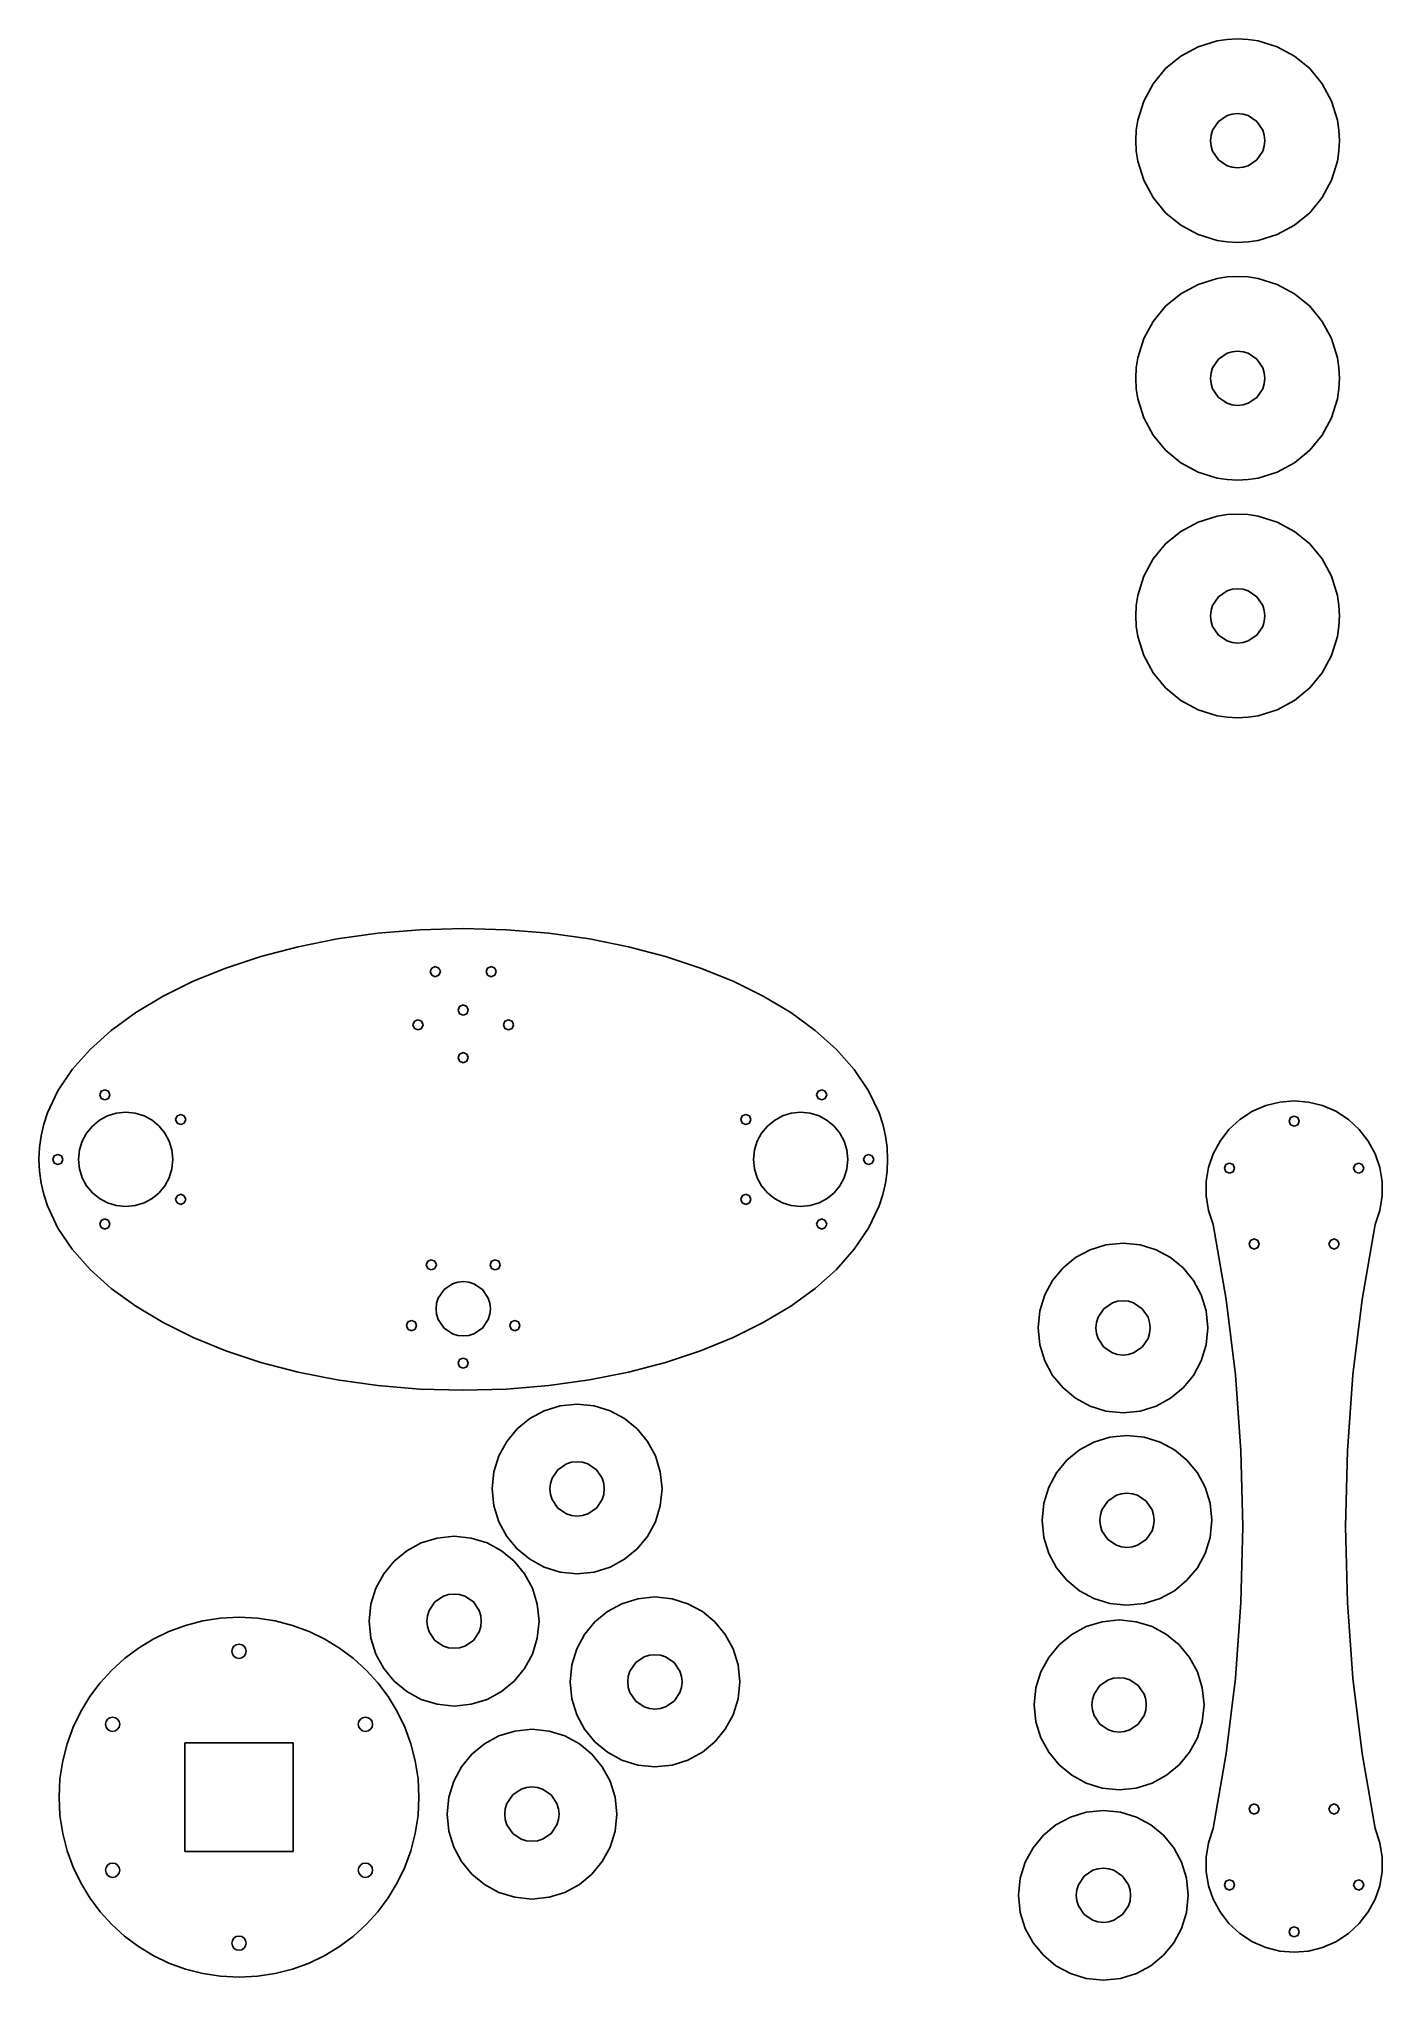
# Model space of a CAD drawing. Extents: x 4 to 202, y 4 to 290.
import ezdxf

# ---------------------------------------------------------------- set-up
doc = ezdxf.new("R2010")
doc.units = 0

msp = doc.modelspace()

# ---------------------------------------------------------------- linework, layer by layer
at = {"layer": 'Layer 1'}
for p, q in [((174.716324, 288.810225), (172.168358, 287.427235)), ((177.531977, 289.684253), (174.716324, 288.810225)), ((179.021337, 289.911557), (177.531977, 289.684253)), ((180.555, 289.989), (179.021337, 289.911557)), ((182.088663, 289.911557), (180.555, 289.989)), ((180.555, 289.989), (180.555, 289.989)), ((183.578023, 289.684253), (182.088663, 289.911557)), ((186.393676, 288.810225), (183.578023, 289.684253)), ((188.941642, 287.427235), (186.393676, 288.810225)), ((172.168358, 287.427235), (169.948399, 285.595601)), ((191.161601, 285.595601), (188.941642, 287.427235)), ((168.116765, 283.375642), (166.733775, 280.827676)), ((169.948399, 285.595601), (168.116765, 283.375642)), ((192.993235, 283.375642), (191.161601, 285.595601)), ((194.376225, 280.827676), (192.993235, 283.375642)), ((166.733775, 280.827676), (165.859747, 278.012023)), ((195.250253, 278.012023), (194.376225, 280.827676)), ((165.859747, 278.012023), (165.632443, 276.522663)), ((177.726576, 277.817424), (176.869341, 276.545977)), ((178.998023, 278.674659), (177.726576, 277.817424)), ((179.748863, 278.907734), (178.998023, 278.674659)), ((180.555, 278.989), (179.748863, 278.907734)), ((181.36114, 278.907734), (180.555, 278.989)), ((180.555, 278.989), (180.555, 278.989)), ((182.111981, 278.674659), (181.36114, 278.907734)), ((183.383427, 277.817424), (182.111981, 278.674659)), ((184.24066, 276.545977), (183.383427, 277.817424)), ((195.477557, 276.522663), (195.250253, 278.012023)), ((165.632443, 276.522663), (165.555, 274.989)), ((165.555, 274.989), (165.632443, 273.455336)), ((176.636266, 275.795137), (176.555, 274.989)), ((176.555, 274.989), (176.636266, 274.18286)), ((176.869341, 276.545977), (176.636266, 275.795137)), ((184.473734, 275.795137), (184.24066, 276.545977)), ((184.555, 274.989), (184.473734, 275.795137)), ((184.473734, 274.18286), (184.555, 274.989)), ((195.555, 274.989), (195.477557, 276.522663)), ((195.477557, 273.455336), (195.555, 274.989)), ((165.632443, 273.455336), (165.859747, 271.965974)), ((165.859747, 271.965974), (166.733775, 269.150319)), ((176.636266, 274.18286), (176.869341, 273.432019)), ((176.869341, 273.432019), (177.726576, 272.160572)), ((177.726576, 272.160572), (178.998023, 271.30334)), ((182.111981, 271.30334), (183.383427, 272.160572)), ((183.383427, 272.160572), (184.24066, 273.432019)), ((184.24066, 273.432019), (184.473734, 274.18286)), ((194.376225, 269.150319), (195.250253, 271.965974)), ((195.250253, 271.965974), (195.477557, 273.455336)), ((166.733775, 269.150319), (168.116765, 266.602354)), ((178.998023, 271.30334), (179.748863, 271.070266)), ((179.748863, 271.070266), (180.555, 270.989)), ((180.555, 270.989), (181.36114, 271.070266)), ((181.36114, 271.070266), (182.111981, 271.30334)), ((192.993235, 266.602354), (194.376225, 269.150319)), ((168.116765, 266.602354), (169.948399, 264.382395)), ((191.161601, 264.382395), (192.993235, 266.602354)), ((169.948399, 264.382395), (172.168358, 262.550762)), ((188.941642, 262.550762), (191.161601, 264.382395)), ((172.168358, 262.550762), (174.716324, 261.167773)), ((174.716324, 261.167773), (177.531977, 260.293746)), ((177.531977, 260.293746), (179.021337, 260.066443)), ((182.088663, 260.066443), (183.578023, 260.293746)), ((183.578023, 260.293746), (186.393676, 261.167773)), ((186.393676, 261.167773), (188.941642, 262.550762)), ((179.021337, 260.066443), (180.555, 259.989)), ((180.555, 259.989), (182.088663, 260.066443)), ((177.531977, 254.684253), (174.716324, 253.810225)), ((179.021337, 254.911557), (177.531977, 254.684253)), ((180.555, 254.989), (179.021337, 254.911557)), ((182.088663, 254.911557), (180.555, 254.989)), ((180.555, 254.989), (180.555, 254.989)), ((183.578023, 254.684253), (182.088663, 254.911557)), ((186.393676, 253.810225), (183.578023, 254.684253)), ((172.168358, 252.427235), (169.948399, 250.595601)), ((174.716324, 253.810225), (172.168358, 252.427235)), ((188.941642, 252.427235), (186.393676, 253.810225)), ((191.161601, 250.595601), (188.941642, 252.427235)), ((169.948399, 250.595601), (168.116765, 248.375642)), ((192.993235, 248.375642), (191.161601, 250.595601)), ((168.116765, 248.375642), (166.733775, 245.827676)), ((194.376225, 245.827676), (192.993235, 248.375642)), ((166.733775, 245.827676), (165.859747, 243.012023)), ((178.998023, 243.674659), (177.726576, 242.817424)), ((179.748863, 243.907734), (178.998023, 243.674659)), ((180.555, 243.989), (179.748863, 243.907734)), ((181.36114, 243.907734), (180.555, 243.989)), ((180.555, 243.989), (180.555, 243.989)), ((182.111981, 243.674659), (181.36114, 243.907734)), ((183.383427, 242.817424), (182.111981, 243.674659)), ((195.250253, 243.012023), (194.376225, 245.827676)), ((165.632443, 241.522663), (165.555, 239.989)), ((165.859747, 243.012023), (165.632443, 241.522663)), ((176.636266, 240.795137), (176.555, 239.989)), ((176.869341, 241.545977), (176.636266, 240.795137)), ((177.726576, 242.817424), (176.869341, 241.545977)), ((184.24066, 241.545977), (183.383427, 242.817424)), ((184.473734, 240.795137), (184.24066, 241.545977)), ((184.555, 239.989), (184.473734, 240.795137)), ((195.477557, 241.522663), (195.250253, 243.012023)), ((195.555, 239.989), (195.477557, 241.522663)), ((165.555, 239.989), (165.632443, 238.455336)), ((165.632443, 238.455336), (165.859747, 236.965974)), ((176.555, 239.989), (176.636266, 239.18286)), ((176.636266, 239.18286), (176.869341, 238.432019)), ((176.869341, 238.432019), (177.726576, 237.160573)), ((183.383427, 237.160573), (184.24066, 238.432019)), ((184.24066, 238.432019), (184.473734, 239.18286)), ((184.473734, 239.18286), (184.555, 239.989)), ((195.250253, 236.965974), (195.477557, 238.455336)), ((195.477557, 238.455336), (195.555, 239.989)), ((165.859747, 236.965974), (166.733775, 234.150319)), ((177.726576, 237.160573), (178.998023, 236.30334)), ((178.998023, 236.30334), (179.748863, 236.070266)), ((179.748863, 236.070266), (180.555, 235.989)), ((180.555, 235.989), (181.36114, 236.070266)), ((181.36114, 236.070266), (182.111981, 236.30334)), ((182.111981, 236.30334), (183.383427, 237.160573)), ((194.376225, 234.150319), (195.250253, 236.965974)), ((166.733775, 234.150319), (168.116765, 231.602354)), ((192.993235, 231.602354), (194.376225, 234.150319)), ((168.116765, 231.602354), (169.948399, 229.382395)), ((169.948399, 229.382395), (172.168358, 227.550762)), ((188.941642, 227.550762), (191.161601, 229.382395)), ((191.161601, 229.382395), (192.993235, 231.602354)), ((172.168358, 227.550762), (174.716324, 226.167773)), ((174.716324, 226.167773), (177.531977, 225.293746)), ((183.578023, 225.293746), (186.393676, 226.167773)), ((186.393676, 226.167773), (188.941642, 227.550762)), ((177.531977, 225.293746), (179.021337, 225.066443)), ((179.021337, 225.066443), (180.555, 224.989)), ((180.555, 224.989), (182.088663, 225.066443)), ((182.088663, 225.066443), (183.578023, 225.293746)), ((172.168358, 217.427235), (169.948399, 215.595601)), ((174.716324, 218.810225), (172.168358, 217.427235)), ((177.531977, 219.684253), (174.716324, 218.810225)), ((179.021337, 219.911557), (177.531977, 219.684253)), ((180.555, 219.989), (179.021337, 219.911557)), ((182.088663, 219.911557), (180.555, 219.989)), ((180.555, 219.989), (180.555, 219.989)), ((183.578023, 219.684253), (182.088663, 219.911557)), ((186.393676, 218.810225), (183.578023, 219.684253)), ((188.941642, 217.427235), (186.393676, 218.810225)), ((191.161601, 215.595601), (188.941642, 217.427235)), ((169.948399, 215.595601), (168.116765, 213.375642)), ((192.993235, 213.375642), (191.161601, 215.595601)), ((168.116765, 213.375642), (166.733775, 210.827676)), ((194.376225, 210.827676), (192.993235, 213.375642)), ((166.733775, 210.827676), (165.859747, 208.012023)), ((179.748863, 208.907734), (178.998023, 208.674659)), ((180.555, 208.989), (179.748863, 208.907734)), ((181.36114, 208.907734), (180.555, 208.989)), ((180.555, 208.989), (180.555, 208.989)), ((182.111981, 208.674659), (181.36114, 208.907734)), ((195.250253, 208.012023), (194.376225, 210.827676)), ((165.632443, 206.522663), (165.555, 204.989)), ((165.859747, 208.012023), (165.632443, 206.522663)), ((176.869341, 206.545977), (176.636266, 205.795137)), ((177.726576, 207.817424), (176.869341, 206.545977)), ((178.998023, 208.674659), (177.726576, 207.817424)), ((183.383427, 207.817424), (182.111981, 208.674659)), ((184.24066, 206.545977), (183.383427, 207.817424)), ((184.473734, 205.795137), (184.24066, 206.545977)), ((195.477557, 206.522663), (195.250253, 208.012023)), ((195.555, 204.989), (195.477557, 206.522663)), ((165.555, 204.989), (165.632443, 203.455336)), ((165.632443, 203.455336), (165.859747, 201.965974)), ((176.636266, 205.795137), (176.555, 204.989)), ((176.555, 204.989), (176.636266, 204.18286)), ((176.636266, 204.18286), (176.869341, 203.432019)), ((176.869341, 203.432019), (177.726576, 202.160573)), ((183.383427, 202.160573), (184.24066, 203.432019)), ((184.24066, 203.432019), (184.473734, 204.18286)), ((184.555, 204.989), (184.473734, 205.795137)), ((184.473734, 204.18286), (184.555, 204.989)), ((195.250253, 201.965974), (195.477557, 203.455336)), ((195.477557, 203.455336), (195.555, 204.989)), ((165.859747, 201.965974), (166.733775, 199.150319)), ((177.726576, 202.160573), (178.998023, 201.30334)), ((178.998023, 201.30334), (179.748863, 201.070266)), ((179.748863, 201.070266), (180.555, 200.989)), ((180.555, 200.989), (181.36114, 201.070266)), ((181.36114, 201.070266), (182.111981, 201.30334)), ((182.111981, 201.30334), (183.383427, 202.160573)), ((194.376225, 199.150319), (195.250253, 201.965974)), ((166.733775, 199.150319), (168.116765, 196.602354)), ((192.993235, 196.602354), (194.376225, 199.150319)), ((168.116765, 196.602354), (169.948399, 194.382395)), ((191.161601, 194.382395), (192.993235, 196.602354)), ((169.948399, 194.382395), (172.168358, 192.550762)), ((172.168358, 192.550762), (174.716324, 191.167773)), ((186.393676, 191.167773), (188.941642, 192.550762)), ((188.941642, 192.550762), (191.161601, 194.382395)), ((174.716324, 191.167773), (177.531977, 190.293746)), ((177.531977, 190.293746), (179.021337, 190.066443)), ((179.021337, 190.066443), (180.555, 189.989)), ((180.555, 189.989), (182.088663, 190.066443)), ((182.088663, 190.066443), (183.578023, 190.293746)), ((183.578023, 190.293746), (186.393676, 191.167773)), ((47.920731, 157.402418), (42.178498, 156.259101)), ((53.910389, 158.240233), (47.920731, 157.402418)), ((60.116058, 158.755457), (53.910389, 158.240233)), ((66.50632, 158.931), (60.116058, 158.755457)), ((72.896582, 158.755462), (66.50632, 158.931)), ((79.102251, 158.240242), (72.896582, 158.755462)), ((85.091909, 157.402429), (79.102251, 158.240242)), ((90.834142, 156.259114), (85.091909, 157.402429)), ((36.715107, 154.827374), (31.561974, 153.124326)), ((42.178498, 156.259101), (36.715107, 154.827374)), ((96.297533, 154.827387), (90.834142, 156.259114)), ((101.450666, 153.124339), (96.297533, 154.827387)), ((31.561974, 153.124326), (26.750515, 151.167046)), ((61.861603, 153.12416), (61.6418, 152.594)), ((61.6418, 152.594), (61.861543, 152.063894)), ((61.6418, 152.594), (61.6418, 152.594)), ((61.861543, 152.063894), (62.39174, 151.84431)), ((62.39186, 153.3437), (61.861603, 153.12416)), ((62.39174, 151.84431), (62.921998, 152.063849)), ((62.922057, 153.124115), (62.39186, 153.3437)), ((62.921998, 152.063849), (63.1418, 152.594)), ((63.1418, 152.594), (62.922057, 153.124115)), ((70.091446, 153.122561), (69.8708, 152.594)), ((69.8708, 152.594), (70.091622, 152.065448)), ((69.8708, 152.594), (69.8708, 152.594)), ((70.6208, 153.34126), (70.091446, 153.122561)), ((70.091622, 152.065448), (70.6208, 151.84675)), ((71.149981, 153.122561), (70.6208, 153.34126)), ((70.6208, 151.84675), (71.150161, 152.065448)), ((71.3708, 152.594), (71.149981, 153.122561)), ((71.150161, 152.065448), (71.3708, 152.594)), ((106.262125, 151.167059), (101.450666, 153.124339)), ((22.312145, 148.972626), (18.278281, 146.558155)), ((26.750515, 151.167046), (22.312145, 148.972626)), ((110.700495, 148.972637), (106.262125, 151.167059)), ((114.734359, 146.558165), (110.700495, 148.972637)), ((18.278281, 146.558155), (14.680338, 143.940724)), ((65.976102, 147.461151), (65.7563, 146.931)), ((65.7563, 146.931), (65.976042, 146.400885)), ((65.7563, 146.931), (65.7563, 146.931)), ((65.976042, 146.400885), (66.50624, 146.1813)), ((66.50636, 147.68069), (65.976102, 147.461151)), ((66.50624, 146.1813), (67.036497, 146.40084)), ((67.036561, 147.461106), (66.50636, 147.68069)), ((67.036497, 146.40084), (67.2563, 146.931)), ((67.2563, 146.931), (67.036561, 147.461106)), ((118.332302, 143.940731), (114.734359, 146.558165)), ((14.680338, 143.940724), (11.549732, 141.137421)), ((59.318703, 145.298156), (59.0989, 144.768)), ((59.0989, 144.768), (59.318643, 144.237894)), ((59.0989, 144.768), (59.0989, 144.768)), ((59.318643, 144.237894), (59.84884, 144.01831)), ((59.84896, 145.5177), (59.318703, 145.298156)), ((59.84884, 144.01831), (60.379098, 144.237849)), ((60.379161, 145.298107), (59.84896, 145.5177)), ((60.379098, 144.237849), (60.5989, 144.768)), ((60.5989, 144.768), (60.379161, 145.298107)), ((72.633503, 145.298156), (72.4137, 144.768)), ((72.4137, 144.768), (72.633443, 144.237894)), ((72.4137, 144.768), (72.4137, 144.768)), ((72.633443, 144.237894), (73.16364, 144.01831)), ((73.16376, 145.5177), (72.633503, 145.298156)), ((73.16364, 144.01831), (73.693898, 144.237849)), ((73.693958, 145.298107), (73.16376, 145.5177)), ((73.693898, 144.237849), (73.9137, 144.768)), ((73.9137, 144.768), (73.693958, 145.298107)), ((121.462908, 141.137427), (118.332302, 143.940731)), ((11.549732, 141.137421), (8.917879, 138.165338)), ((65.976102, 140.461151), (65.7563, 139.931)), ((66.50636, 140.68069), (65.976102, 140.461151)), ((67.036561, 140.461106), (66.50636, 140.68069)), ((67.2563, 139.931), (67.036561, 140.461106)), ((124.094761, 138.165342), (121.462908, 141.137427)), ((8.917879, 138.165338), (6.816196, 135.041564)), ((65.7563, 139.931), (65.976042, 139.400885)), ((65.7563, 139.931), (65.7563, 139.931)), ((65.976042, 139.400885), (66.50624, 139.1813)), ((66.50624, 139.1813), (67.036497, 139.40084)), ((67.036497, 139.40084), (67.2563, 139.931)), ((126.196444, 135.041567), (124.094761, 138.165342)), ((6.816196, 135.041564), (5.276098, 131.78319)), ((13.186336, 134.970474), (12.9662, 134.441)), ((12.9662, 134.441), (13.186336, 133.911518)), ((12.9662, 134.441), (12.9662, 134.441)), ((13.7162, 135.18968), (13.186336, 134.970474)), ((14.246064, 134.970474), (13.7162, 135.18968)), ((14.4662, 134.441), (14.246064, 134.970474)), ((14.246064, 133.911518), (14.4662, 134.441)), ((118.767144, 134.970474), (118.547, 134.441)), ((118.547, 134.441), (118.767117, 133.911518)), ((118.547, 134.441), (118.547, 134.441)), ((119.297, 135.18968), (118.767144, 134.970474)), ((119.826886, 134.970474), (119.297, 135.18968)), ((119.826864, 133.911518), (120.047, 134.441)), ((120.047, 134.441), (119.826886, 134.970474)), ((127.736542, 131.783191), (126.196444, 135.041567)), ((5.276098, 131.78319), (4.72646, 130.108868)), ((13.186336, 133.911518), (13.7162, 133.69231)), ((13.7162, 133.69231), (14.246064, 133.911518)), ((15.405702, 131.739802), (14.101114, 131.334837)), ((16.80637, 131.881), (15.405702, 131.739802)), ((18.207038, 131.739802), (16.80637, 131.881)), ((19.511626, 131.334837), (18.207038, 131.739802)), ((24.8965, 131.55769), (24.366636, 131.338482)), ((25.426364, 131.338482), (24.8965, 131.55769)), ((108.11606, 131.5587), (107.585806, 131.33916)), ((108.646261, 131.339115), (108.11606, 131.5587)), ((114.806199, 131.733681), (113.502298, 131.329186)), ((116.20601, 131.87471), (114.806199, 131.733681)), ((117.605845, 131.733681), (116.20601, 131.87471)), ((118.909797, 131.329186), (117.605845, 131.733681)), ((118.767117, 133.911518), (119.297, 133.69231)), ((119.297, 133.69231), (119.826864, 133.911518)), ((128.28618, 130.108869), (127.736542, 131.783191)), ((182.733815, 132.020708), (180.89258, 130.8225)), ((184.707202, 132.87657), (182.733815, 132.020708)), ((186.768691, 133.390088), (184.707202, 132.87657)), ((188.87423, 133.56126), (186.768691, 133.390088)), ((190.979769, 133.390088), (188.87423, 133.56126)), ((193.041258, 132.87657), (190.979769, 133.390088)), ((195.014645, 132.020708), (193.041258, 132.87657)), ((196.85588, 130.8225), (195.014645, 132.020708)), ((4.72646, 130.108868), (4.329, 128.407305)), ((11.043314, 128.81682), (10.402527, 127.636263)), ((11.891973, 129.8454), (11.043314, 128.81682)), ((12.920555, 130.694055), (11.891973, 129.8454)), ((14.101114, 131.334837), (12.920555, 130.694055)), ((20.692185, 130.694055), (19.511626, 131.334837)), ((21.720768, 129.8454), (20.692185, 130.694055)), ((22.569426, 128.81682), (21.720768, 129.8454)), ((23.210213, 127.636263), (22.569426, 128.81682)), ((24.366636, 131.338482), (24.1465, 130.809)), ((24.1465, 130.809), (24.366636, 130.279526)), ((24.1465, 130.809), (24.1465, 130.809)), ((24.366636, 130.279526), (24.8965, 130.06032)), ((24.8965, 130.06032), (25.426364, 130.279526)), ((25.6465, 130.809), (25.426364, 131.338482)), ((25.426364, 130.279526), (25.6465, 130.809)), ((107.585806, 131.33916), (107.366, 130.809)), ((107.366, 130.809), (107.585746, 130.278894)), ((107.366, 130.809), (107.366, 130.809)), ((107.585746, 130.278894), (108.11594, 130.05931)), ((108.11594, 130.05931), (108.646201, 130.278849)), ((108.646201, 130.278849), (108.866, 130.809)), ((108.866, 130.809), (108.646261, 131.339115)), ((110.445163, 128.813753), (109.804009, 127.634246)), ((111.29387, 129.841336), (110.445163, 128.813753)), ((112.322219, 130.689109), (111.29387, 129.841336)), ((113.502298, 131.329186), (112.322219, 130.689109)), ((120.089939, 130.689109), (118.909797, 131.329186)), ((121.118341, 129.841336), (120.089939, 130.689109)), ((121.967076, 128.813753), (121.118341, 129.841336)), ((122.608215, 127.634246), (121.967076, 128.813753)), ((128.68364, 128.407306), (128.28618, 130.108869)), ((179.278141, 129.33272), (177.963002, 127.630607)), ((180.89258, 130.8225), (179.278141, 129.33272)), ((188.345641, 131.0908), (188.12649, 130.561)), ((188.12649, 130.561), (188.34563, 130.031196)), ((188.34563, 130.031196), (188.875, 129.811)), ((188.875, 131.311), (188.345641, 131.0908)), ((189.404366, 131.090795), (188.875, 131.311)), ((188.875, 131.311), (188.875, 131.311)), ((188.875, 129.811), (189.404359, 130.031191)), ((189.404359, 130.031191), (189.62351, 130.56099)), ((189.62351, 130.56099), (189.404366, 131.090795)), ((198.470322, 129.332716), (196.85588, 130.8225)), ((199.785464, 127.630603), (198.470322, 129.332716)), ((4.087645, 126.680637), (4.00632, 124.931)), ((4.329, 128.407305), (4.087645, 126.680637)), ((9.99756, 126.331673), (9.85636, 124.931)), ((10.402527, 127.636263), (9.99756, 126.331673)), ((23.61518, 126.331673), (23.210213, 127.636263)), ((23.75638, 124.931), (23.61518, 126.331673)), ((109.398318, 126.3307), (109.256, 124.931)), ((109.804009, 127.634246), (109.398318, 126.3307)), ((123.013829, 126.3307), (122.608215, 127.634246)), ((123.15599, 124.931), (123.013829, 126.3307)), ((128.924995, 126.680637), (128.68364, 128.407306)), ((129.00632, 124.931), (128.924995, 126.680637)), ((177.963002, 127.630607), (176.958001, 125.758857)), ((200.790467, 125.758857), (199.785464, 127.630603)), ((4.00632, 124.931), (4.087645, 123.181363)), ((4.00632, 124.931), (4.00632, 124.931)), ((4.087645, 123.181363), (4.329, 121.454694)), ((6.276506, 125.460491), (6.05637, 124.931)), ((6.05637, 124.931), (6.276506, 124.401516)), ((6.05637, 124.931), (6.05637, 124.931)), ((6.80637, 125.6797), (6.276506, 125.460491)), ((6.276506, 124.401516), (6.80637, 124.1823)), ((7.336234, 125.460487), (6.80637, 125.6797)), ((6.80637, 124.1823), (7.336234, 124.401509)), ((7.55637, 124.931), (7.336234, 125.460487)), ((7.336234, 124.401509), (7.55637, 124.931)), ((9.85636, 124.931), (9.99756, 123.530332)), ((9.85636, 124.931), (9.85636, 124.931)), ((9.99756, 123.530332), (10.402527, 122.225744)), ((23.210213, 122.225744), (23.61518, 123.530332)), ((23.61518, 123.530332), (23.75638, 124.931)), ((109.256, 124.931), (109.39845, 123.531301)), ((109.256, 124.931), (109.256, 124.931)), ((109.39845, 123.531301), (109.804203, 122.227757)), ((122.608017, 122.227757), (123.013694, 123.531301)), ((123.013694, 123.531301), (123.15599, 124.931)), ((125.675803, 125.461145), (125.456, 124.931)), ((125.456, 124.931), (125.675761, 124.40089)), ((125.456, 124.931), (125.456, 124.931)), ((125.675761, 124.40089), (126.20597, 124.18131)), ((126.20603, 125.6807), (125.675803, 125.461145)), ((126.20597, 124.18131), (126.736214, 124.400856)), ((126.736255, 125.461111), (126.20603, 125.6807)), ((126.736214, 124.400856), (126.95601, 124.931)), ((126.95601, 124.931), (126.736255, 125.461111)), ((128.68364, 121.454694), (128.924995, 123.181363)), ((128.924995, 123.181363), (129.00632, 124.931)), ((176.273979, 123.76017), (175.921775, 121.677243)), ((176.958001, 125.758857), (176.273979, 123.76017)), ((178.833885, 124.181246), (178.6143, 123.65103)), ((178.6143, 123.65103), (178.833848, 123.120791)), ((178.833848, 123.120791), (179.364, 122.901)), ((179.364, 124.401), (178.833885, 124.181246)), ((179.894152, 124.181205), (179.364, 124.401)), ((179.364, 124.401), (179.364, 124.401)), ((179.364, 122.901), (179.894119, 123.12075)), ((179.894119, 123.12075), (180.1137, 123.65097)), ((180.1137, 123.65097), (179.894152, 124.181205)), ((197.854885, 124.181246), (197.6353, 123.65103)), ((197.6353, 123.65103), (197.854847, 123.120791)), ((197.854847, 123.120791), (198.385, 122.901)), ((198.385, 124.401), (197.854885, 124.181246)), ((198.915153, 124.181205), (198.385, 124.401)), ((198.385, 124.401), (198.385, 124.401)), ((198.385, 122.901), (198.915119, 123.12075)), ((198.915119, 123.12075), (199.1347, 123.65097)), ((199.1347, 123.65097), (198.915153, 124.181205)), ((201.47449, 123.760174), (200.790467, 125.758857)), ((201.826695, 121.67725), (201.47449, 123.760174)), ((4.329, 121.454694), (4.72646, 119.753131)), ((10.402527, 122.225744), (11.043314, 121.045185)), ((11.043314, 121.045185), (11.891973, 120.016602)), ((21.720768, 120.016602), (22.569426, 121.045185)), ((22.569426, 121.045185), (23.210213, 122.225744)), ((109.804203, 122.227757), (110.445365, 121.048253)), ((110.445365, 121.048253), (111.294043, 120.020674)), ((121.118165, 120.020674), (121.96687, 121.048253)), ((121.96687, 121.048253), (122.608017, 122.227757)), ((128.28618, 119.753131), (128.68364, 121.454694)), ((175.921775, 121.677243), (175.912229, 119.552773)), ((201.836241, 119.552783), (201.826695, 121.67725)), ((4.72646, 119.753131), (5.276098, 118.078809)), ((5.276098, 118.078809), (6.816196, 114.820433)), ((11.891973, 120.016602), (12.920555, 119.167944)), ((12.920555, 119.167944), (14.101114, 118.527157)), ((14.101114, 118.527157), (15.405702, 118.12219)), ((15.405702, 118.12219), (16.80637, 117.98099)), ((16.80637, 117.98099), (18.207038, 118.12219)), ((18.207038, 118.12219), (19.511626, 118.527157)), ((19.511626, 118.527157), (20.692185, 119.167944)), ((20.692185, 119.167944), (21.720768, 120.016602)), ((24.366636, 119.582491), (24.1465, 119.053)), ((24.1465, 119.053), (24.366636, 118.523512)), ((24.1465, 119.053), (24.1465, 119.053)), ((24.8965, 119.8017), (24.366636, 119.582491)), ((24.366636, 118.523512), (24.8965, 118.3043)), ((25.426364, 119.582484), (24.8965, 119.8017)), ((24.8965, 118.3043), (25.426364, 118.523509)), ((25.6465, 119.053), (25.426364, 119.582484)), ((25.426364, 118.523509), (25.6465, 119.053)), ((107.585806, 119.583144), (107.366, 119.053)), ((107.366, 119.053), (107.585746, 118.522889)), ((107.366, 119.053), (107.366, 119.053)), ((107.585746, 118.522889), (108.11594, 118.3033)), ((108.11606, 119.80269), (107.585806, 119.583144)), ((108.11594, 118.3033), (108.646201, 118.522855)), ((108.646261, 119.58311), (108.11606, 119.80269)), ((108.646201, 118.522855), (108.866, 119.053)), ((108.866, 119.053), (108.646261, 119.58311)), ((111.294043, 120.020674), (112.32234, 119.172905)), ((112.32234, 119.172905), (113.502363, 118.532831)), ((113.502363, 118.532831), (114.806218, 118.128338)), ((114.806218, 118.128338), (116.20601, 117.98731)), ((116.20601, 117.98731), (117.605825, 118.128338)), ((117.605825, 118.128338), (118.909731, 118.532831)), ((118.909731, 118.532831), (120.089815, 119.172905)), ((120.089815, 119.172905), (121.118165, 120.020674)), ((126.196444, 114.820433), (127.736542, 118.078809)), ((127.736542, 118.078809), (128.28618, 119.753131)), ((175.912229, 119.552773), (176.256181, 117.42946)), ((176.256181, 117.42946), (176.96447, 115.35)), ((200.784, 115.35), (201.492289, 117.429467)), ((201.492289, 117.429467), (201.836241, 119.552783)), ((6.816196, 114.820433), (8.917879, 111.696658)), ((13.186336, 115.949496), (12.9662, 115.42)), ((12.9662, 115.42), (13.186336, 114.890516)), ((12.9662, 115.42), (12.9662, 115.42)), ((13.7162, 116.16871), (13.186336, 115.949496)), ((13.186336, 114.890516), (13.7162, 114.6713)), ((14.246064, 115.949493), (13.7162, 116.16871)), ((13.7162, 114.6713), (14.246064, 114.890509)), ((14.4662, 115.42), (14.246064, 115.949493)), ((14.246064, 114.890509), (14.4662, 115.42)), ((118.767144, 115.949496), (118.547, 115.42)), ((118.547, 115.42), (118.767117, 114.890516)), ((118.547, 115.42), (118.547, 115.42)), ((118.767117, 114.890516), (119.297, 114.6713)), ((119.297, 116.16871), (118.767144, 115.949496)), ((119.826886, 115.949493), (119.297, 116.16871)), ((119.297, 114.6713), (119.826864, 114.890509)), ((119.826864, 114.890509), (120.047, 115.42)), ((120.047, 115.42), (119.826886, 115.949493)), ((124.094761, 111.696658), (126.196444, 114.820433)), ((178.865385, 104.2971), (176.965, 115.3497)), ((200.784, 115.35), (198.883615, 104.2974)), ((8.917879, 111.696658), (11.549732, 108.724573)), ((121.462908, 108.724573), (124.094761, 111.696658)), ((158.811436, 111.636688), (156.688131, 110.484196)), ((161.157814, 112.365044), (158.811436, 111.636688)), ((163.677, 112.619), (161.157814, 112.365044)), ((166.196189, 112.365044), (163.677, 112.619)), ((168.542569, 111.636688), (166.196189, 112.365044)), ((170.665874, 110.484196), (168.542569, 111.636688)), ((182.467521, 113.00088), (182.24831, 112.47101)), ((182.24831, 112.47101), (182.467514, 111.941141)), ((182.467514, 111.941141), (182.997, 111.721)), ((182.997, 113.221), (182.467521, 113.00088)), ((183.526499, 113.000867), (182.997, 113.221)), ((182.997, 113.221), (182.997, 113.221)), ((182.997, 111.721), (183.526488, 111.941129)), ((183.526488, 111.941129), (183.7457, 112.471)), ((183.7457, 112.471), (183.526499, 113.000867)), ((194.222512, 113.00088), (194.0033, 112.47101)), ((194.0033, 112.47101), (194.222509, 111.941141)), ((194.222509, 111.941141), (194.752, 111.721)), ((194.752, 113.221), (194.222512, 113.00088)), ((195.281491, 113.000867), (194.752, 113.221)), ((194.752, 113.221), (194.752, 113.221)), ((194.752, 111.721), (195.281488, 111.941129)), ((195.281488, 111.941129), (195.5007, 112.471)), ((195.5007, 112.471), (195.281491, 113.000867)), ((11.549732, 108.724573), (14.680338, 105.921269)), ((61.273903, 109.933144), (61.0541, 109.403)), ((61.0541, 109.403), (61.273843, 108.872889)), ((61.0541, 109.403), (61.0541, 109.403)), ((61.273843, 108.872889), (61.80404, 108.6533)), ((61.80416, 110.15269), (61.273903, 109.933144)), ((61.80404, 108.6533), (62.334297, 108.872855)), ((62.334357, 109.93311), (61.80416, 110.15269)), ((62.334297, 108.872855), (62.5541, 109.403)), ((62.5541, 109.403), (62.334357, 109.93311)), ((70.678406, 109.933144), (70.4586, 109.403)), ((70.4586, 109.403), (70.678342, 108.872889)), ((70.4586, 109.403), (70.4586, 109.403)), ((70.678342, 108.872889), (71.20854, 108.6533)), ((71.20866, 110.15269), (70.678406, 109.933144)), ((71.20854, 108.6533), (71.738798, 108.872855)), ((71.738861, 109.93311), (71.20866, 110.15269)), ((71.738798, 108.872855), (71.9586, 109.403)), ((71.9586, 109.403), (71.738861, 109.93311)), ((118.332302, 105.921269), (121.462908, 108.724573)), ((154.838165, 108.957835), (153.311804, 107.107869)), ((156.688131, 110.484196), (154.838165, 108.957835)), ((172.515839, 108.957835), (170.665874, 110.484196)), ((174.042199, 107.107869), (172.515839, 108.957835)), ((14.680338, 105.921269), (18.278281, 103.303835)), ((64.949306, 106.61666), (63.677861, 105.759428)), ((65.700152, 106.849734), (64.949306, 106.61666)), ((66.5063, 106.931), (65.700152, 106.849734)), ((67.312448, 106.849734), (66.5063, 106.931)), ((68.063294, 106.61666), (67.312448, 106.849734)), ((69.334739, 105.759428), (68.063294, 106.61666)), ((114.734359, 103.303835), (118.332302, 105.921269)), ((153.311804, 107.107869), (152.159312, 104.984564)), ((175.19469, 104.984564), (174.042199, 107.107869)), ((18.278281, 103.303835), (22.312145, 100.889362)), ((62.587565, 103.73714), (62.5063, 102.931)), ((62.820635, 104.487981), (62.587565, 103.73714)), ((63.677861, 105.759428), (62.820635, 104.487981)), ((70.191965, 104.487981), (69.334739, 105.759428)), ((70.425035, 103.73714), (70.191965, 104.487981)), ((70.5063, 102.931), (70.425035, 103.73714)), ((110.700495, 100.889362), (114.734359, 103.303835)), ((152.159312, 104.984564), (151.430956, 102.638186)), ((160.848572, 102.947424), (159.99134, 101.675977)), ((162.120019, 103.804659), (160.848572, 102.947424)), ((162.87086, 104.037734), (162.120019, 103.804659)), ((163.677, 104.119), (162.87086, 104.037734)), ((164.48314, 104.037734), (163.677, 104.119)), ((165.233981, 103.804659), (164.48314, 104.037734)), ((166.505427, 102.947424), (165.233981, 103.804659)), ((167.36266, 101.675977), (166.505427, 102.947424)), ((175.923045, 102.638186), (175.19469, 104.984564)), ((180.222803, 93.184853), (178.865385, 104.2971)), ((198.883615, 104.2974), (197.526197, 93.185153)), ((22.312145, 100.889362), (26.750515, 98.694941)), ((58.367706, 100.989145), (58.1479, 100.459)), ((58.1479, 100.459), (58.367643, 99.928898)), ((58.1479, 100.459), (58.1479, 100.459)), ((58.89796, 101.2087), (58.367706, 100.989145)), ((59.428157, 100.989111), (58.89796, 101.2087)), ((59.428097, 99.92886), (59.6479, 100.459)), ((59.6479, 100.459), (59.428157, 100.989111)), ((62.5063, 102.931), (62.587565, 102.12486)), ((62.5063, 102.931), (62.5063, 102.931)), ((62.587565, 102.12486), (62.820635, 101.374019)), ((62.820635, 101.374019), (63.677861, 100.102572)), ((63.677861, 100.102572), (64.949306, 99.24534)), ((68.063294, 99.24534), (69.334739, 100.102572)), ((69.334739, 100.102572), (70.191965, 101.374019)), ((70.191965, 101.374019), (70.425035, 102.12486)), ((70.425035, 102.12486), (70.5063, 102.931)), ((73.584603, 100.989145), (73.3648, 100.459)), ((73.3648, 100.459), (73.584542, 99.928898)), ((73.3648, 100.459), (73.3648, 100.459)), ((74.11486, 101.2087), (73.584603, 100.989145)), ((74.645058, 100.989111), (74.11486, 101.2087)), ((74.644998, 99.92886), (74.8648, 100.459)), ((74.8648, 100.459), (74.645058, 100.989111)), ((106.262125, 98.694941), (110.700495, 100.889362)), ((151.430956, 102.638186), (151.177, 100.119)), ((151.177, 100.119), (151.430956, 97.599814)), ((159.758266, 100.925137), (159.677, 100.119)), ((159.677, 100.119), (159.758266, 99.31286)), ((159.99134, 101.675977), (159.758266, 100.925137)), ((167.595734, 100.925137), (167.36266, 101.675977)), ((167.677, 100.119), (167.595734, 100.925137)), ((167.595734, 99.31286), (167.677, 100.119)), ((167.677, 100.119), (167.677, 100.119)), ((176.177, 100.119), (175.923045, 102.638186)), ((175.923045, 97.599814), (176.177, 100.119)), ((176.177, 100.119), (176.177, 100.119)), ((26.750515, 98.694941), (31.561974, 96.737661)), ((58.367643, 99.928898), (58.89784, 99.70931)), ((58.89784, 99.70931), (59.428097, 99.92886)), ((64.949306, 99.24534), (65.700152, 99.012266)), ((65.700152, 99.012266), (66.5063, 98.931)), ((66.5063, 98.931), (67.312448, 99.012266)), ((67.312448, 99.012266), (68.063294, 99.24534)), ((73.584542, 99.928898), (74.11474, 99.70931)), ((74.11474, 99.70931), (74.644998, 99.92886)), ((101.450666, 96.737661), (106.262125, 98.694941)), ((151.430956, 97.599814), (152.159312, 95.253436)), ((159.758266, 99.31286), (159.99134, 98.562019)), ((159.99134, 98.562019), (160.848572, 97.290572)), ((160.848572, 97.290572), (162.120019, 96.43334)), ((165.233981, 96.43334), (166.505427, 97.290572)), ((166.505427, 97.290572), (167.36266, 98.562019)), ((167.36266, 98.562019), (167.595734, 99.31286)), ((175.19469, 95.253436), (175.923045, 97.599814)), ((31.561974, 96.737661), (36.715107, 95.034613)), ((36.715107, 95.034613), (42.178498, 93.602886)), ((65.976102, 95.460945), (65.7563, 94.9308)), ((65.7563, 94.9308), (65.976042, 94.40069)), ((65.7563, 94.9308), (65.7563, 94.9308)), ((65.976042, 94.40069), (66.50624, 94.18111)), ((66.50636, 95.6805), (65.976102, 95.460945)), ((66.50624, 94.18111), (67.036497, 94.400656)), ((67.036561, 95.460911), (66.50636, 95.6805)), ((67.036497, 94.400656), (67.2563, 94.9308)), ((67.2563, 94.9308), (67.036561, 95.460911)), ((90.834142, 93.602886), (96.297533, 95.034613)), ((96.297533, 95.034613), (101.450666, 96.737661)), ((152.159312, 95.253436), (153.311804, 93.130131)), ((162.120019, 96.43334), (162.87086, 96.200266)), ((162.87086, 96.200266), (163.677, 96.119)), ((163.677, 96.119), (164.48314, 96.200266)), ((164.48314, 96.200266), (165.233981, 96.43334)), ((174.042199, 93.130131), (175.19469, 95.253436)), ((42.178498, 93.602886), (47.920731, 92.459571)), ((47.920731, 92.459571), (53.910389, 91.621758)), ((53.910389, 91.621758), (60.116058, 91.106538)), ((72.896582, 91.106538), (79.102251, 91.621758)), ((79.102251, 91.621758), (85.091909, 92.459571)), ((85.091909, 92.459571), (90.834142, 93.602886)), ((153.311804, 93.130131), (154.838165, 91.280165)), ((172.515839, 91.280165), (174.042199, 93.130131)), ((181.037254, 82.032843), (180.222803, 93.184853)), ((197.526197, 93.185153), (196.711746, 82.033143)), ((60.116058, 91.106538), (66.50632, 90.931)), ((66.50632, 90.931), (72.896582, 91.106538)), ((80.762514, 88.651244), (78.416136, 87.922888)), ((83.2817, 88.9052), (80.762514, 88.651244)), ((85.800886, 88.651244), (83.2817, 88.9052)), ((88.147264, 87.922888), (85.800886, 88.651244)), ((154.838165, 91.280165), (156.688131, 89.753804)), ((156.688131, 89.753804), (158.811436, 88.601312)), ((168.542569, 88.601312), (170.665874, 89.753804)), ((170.665874, 89.753804), (172.515839, 91.280165)), ((76.292831, 86.770396), (74.442865, 85.244035)), ((78.416136, 87.922888), (76.292831, 86.770396)), ((90.270569, 86.770396), (88.147264, 87.922888)), ((92.120535, 85.244035), (90.270569, 86.770396)), ((158.811436, 88.601312), (161.157814, 87.872956)), ((161.157814, 87.872956), (163.677, 87.619)), ((163.677, 87.619), (166.196189, 87.872956)), ((166.196189, 87.872956), (168.542569, 88.601312)), ((72.916504, 83.394069), (71.764012, 81.270764)), ((74.442865, 85.244035), (72.916504, 83.394069)), ((93.646896, 83.394069), (92.120535, 85.244035)), ((94.799388, 81.270764), (93.646896, 83.394069)), ((159.389436, 83.295888), (157.266131, 82.143396)), ((161.735814, 84.024244), (159.389436, 83.295888)), ((164.255, 84.2782), (161.735814, 84.024244)), ((166.774189, 84.024244), (164.255, 84.2782)), ((169.120569, 83.295888), (166.774189, 84.024244)), ((171.243874, 82.143396), (169.120569, 83.295888)), ((71.764012, 81.270764), (71.035656, 78.924386)), ((81.724719, 80.090859), (80.453272, 79.233624)), ((82.47556, 80.323934), (81.724719, 80.090859)), ((83.2817, 80.4052), (82.47556, 80.323934)), ((84.08784, 80.323934), (83.2817, 80.4052)), ((84.838681, 80.090859), (84.08784, 80.323934)), ((86.110128, 79.233624), (84.838681, 80.090859)), ((95.527744, 78.924386), (94.799388, 81.270764)), ((155.416165, 80.617035), (153.889804, 78.767069)), ((157.266131, 82.143396), (155.416165, 80.617035)), ((173.093839, 80.617035), (171.243874, 82.143396)), ((174.620199, 78.767069), (173.093839, 80.617035)), ((181.308738, 70.86095), (181.037254, 82.032843)), ((196.711746, 82.033143), (196.440262, 70.86125)), ((71.035656, 78.924386), (70.7817, 76.4052)), ((79.362966, 77.211337), (79.2817, 76.4052)), ((79.59604, 77.962177), (79.362966, 77.211337)), ((80.453272, 79.233624), (79.59604, 77.962177)), ((86.96736, 77.962177), (86.110128, 79.233624)), ((87.200434, 77.211337), (86.96736, 77.962177)), ((87.2817, 76.4052), (87.200434, 77.211337)), ((95.7817, 76.4052), (95.527744, 78.924386)), ((153.889804, 78.767069), (152.737312, 76.643764)), ((175.77269, 76.643764), (174.620199, 78.767069)), ((70.7817, 76.4052), (71.035656, 73.886014)), ((79.2817, 76.4052), (79.362966, 75.59906)), ((79.362966, 75.59906), (79.59604, 74.848219)), ((79.59604, 74.848219), (80.453272, 73.576772)), ((86.110128, 73.576772), (86.96736, 74.848219)), ((86.96736, 74.848219), (87.200434, 75.59906)), ((87.200434, 75.59906), (87.2817, 76.4052)), ((87.2817, 76.4052), (87.2817, 76.4052)), ((95.527744, 73.886014), (95.7817, 76.4052)), ((95.7817, 76.4052), (95.7817, 76.4052)), ((152.737312, 76.643764), (152.008956, 74.297386)), ((161.426573, 74.606624), (160.56934, 73.335177)), ((162.698019, 75.463859), (161.426573, 74.606624)), ((163.44886, 75.696934), (162.698019, 75.463859)), ((164.255, 75.7782), (163.44886, 75.696934)), ((165.06114, 75.696934), (164.255, 75.7782)), ((165.811981, 75.463859), (165.06114, 75.696934)), ((167.083427, 74.606624), (165.811981, 75.463859)), ((167.94066, 73.335177), (167.083427, 74.606624)), ((176.501045, 74.297386), (175.77269, 76.643764)), ((71.035656, 73.886014), (71.764012, 71.539636)), ((71.764012, 71.539636), (72.916504, 69.416331)), ((80.453272, 73.576772), (81.724719, 72.71954)), ((81.724719, 72.71954), (82.47556, 72.486466)), ((82.47556, 72.486466), (83.2817, 72.4052)), ((83.2817, 72.4052), (84.08784, 72.486466)), ((84.08784, 72.486466), (84.838681, 72.71954)), ((84.838681, 72.71954), (86.110128, 73.576772)), ((93.646896, 69.416331), (94.799388, 71.539636)), ((94.799388, 71.539636), (95.527744, 73.886014)), ((152.008956, 74.297386), (151.755, 71.7782)), ((151.755, 71.7782), (152.008956, 69.259014)), ((160.336266, 72.584337), (160.255, 71.7782)), ((160.255, 71.7782), (160.336266, 70.97206)), ((160.56934, 73.335177), (160.336266, 72.584337)), ((168.173734, 72.584337), (167.94066, 73.335177)), ((168.255, 71.7782), (168.173734, 72.584337)), ((168.173734, 70.97206), (168.255, 71.7782)), ((168.255, 71.7782), (168.255, 71.7782)), ((176.755, 71.7782), (176.501045, 74.297386)), ((176.501045, 69.259014), (176.755, 71.7782)), ((176.755, 71.7782), (176.755, 71.7782)), ((62.648417, 69.167044), (60.30204, 68.438688)), ((65.1676, 69.421), (62.648417, 69.167044)), ((67.686786, 69.167044), (65.1676, 69.421)), ((70.033164, 68.438688), (67.686786, 69.167044)), ((72.916504, 69.416331), (74.442865, 67.566365)), ((92.120535, 67.566365), (93.646896, 69.416331)), ((152.008956, 69.259014), (152.737312, 66.912636)), ((160.336266, 70.97206), (160.56934, 70.221219)), ((160.56934, 70.221219), (161.426573, 68.949772)), ((161.426573, 68.949772), (162.698019, 68.09254)), ((165.811981, 68.09254), (167.083427, 68.949772)), ((167.083427, 68.949772), (167.94066, 70.221219)), ((167.94066, 70.221219), (168.173734, 70.97206)), ((175.77269, 66.912636), (176.501045, 69.259014)), ((181.037254, 59.689057), (181.308738, 70.86095)), ((196.440262, 70.86125), (196.711746, 59.689357)), ((58.178735, 67.286196), (56.328769, 65.759835)), ((60.30204, 68.438688), (58.178735, 67.286196)), ((72.156469, 67.286196), (70.033164, 68.438688)), ((74.006435, 65.759835), (72.156469, 67.286196)), ((74.442865, 67.566365), (76.292831, 66.040004)), ((76.292831, 66.040004), (78.416136, 64.887512)), ((88.147264, 64.887512), (90.270569, 66.040004)), ((90.270569, 66.040004), (92.120535, 67.566365)), ((152.737312, 66.912636), (153.889804, 64.789331)), ((162.698019, 68.09254), (163.44886, 67.859466)), ((163.44886, 67.859466), (164.255, 67.7782)), ((164.255, 67.7782), (165.06114, 67.859466)), ((165.06114, 67.859466), (165.811981, 68.09254)), ((174.620199, 64.789331), (175.77269, 66.912636)), ((54.802406, 63.909869), (53.649913, 61.786564)), ((56.328769, 65.759835), (54.802406, 63.909869)), ((75.532796, 63.909869), (74.006435, 65.759835)), ((76.685288, 61.786564), (75.532796, 63.909869)), ((78.416136, 64.887512), (80.762514, 64.159156)), ((80.762514, 64.159156), (83.2817, 63.9052)), ((83.2817, 63.9052), (85.800886, 64.159156)), ((85.800886, 64.159156), (88.147264, 64.887512)), ((153.889804, 64.789331), (155.416165, 62.939365)), ((155.416165, 62.939365), (157.266131, 61.413004)), ((171.243874, 61.413004), (173.093839, 62.939365)), ((173.093839, 62.939365), (174.620199, 64.789331)), ((53.649913, 61.786564), (52.921556, 59.440186)), ((63.610619, 60.60666), (62.339172, 59.749428)), ((64.36146, 60.839734), (63.610619, 60.60666)), ((65.1676, 60.921), (64.36146, 60.839734)), ((65.97374, 60.839734), (65.1676, 60.921)), ((66.724581, 60.60666), (65.97374, 60.839734)), ((67.996027, 59.749428), (66.724581, 60.60666)), ((77.413644, 59.440186), (76.685288, 61.786564)), ((92.213814, 60.227244), (89.867436, 59.498888)), ((94.733, 60.4812), (92.213814, 60.227244)), ((97.252186, 60.227244), (94.733, 60.4812)), ((99.598564, 59.498888), (97.252186, 60.227244)), ((157.266131, 61.413004), (159.389436, 60.260512)), ((159.389436, 60.260512), (161.735814, 59.532156)), ((166.774189, 59.532156), (169.120569, 60.260512)), ((169.120569, 60.260512), (171.243874, 61.413004)), ((30.77592, 57.352283), (28.14471, 56.950712)), ((33.4854, 57.4891), (30.77592, 57.352283)), ((36.194863, 57.352283), (33.4854, 57.4891)), ((38.826061, 56.950712), (36.194863, 57.352283)), ((52.921556, 59.440186), (52.6676, 56.921)), ((61.248866, 57.72714), (61.1676, 56.921)), ((61.48194, 58.477981), (61.248866, 57.72714)), ((62.339172, 59.749428), (61.48194, 58.477981)), ((68.85326, 58.477981), (67.996027, 59.749428)), ((69.086334, 57.72714), (68.85326, 58.477981)), ((69.1676, 56.921), (69.086334, 57.72714)), ((77.6676, 56.921), (77.413644, 59.440186)), ((87.744131, 58.346396), (85.894165, 56.820035)), ((89.867436, 59.498888), (87.744131, 58.346396)), ((101.721869, 58.346396), (99.598564, 59.498888)), ((103.571835, 56.820035), (101.721869, 58.346396)), ((161.735814, 59.532156), (164.255, 59.2782)), ((164.255, 59.2782), (166.774189, 59.532156)), ((180.222803, 48.537047), (181.037254, 59.689057)), ((196.711746, 59.689357), (197.526197, 48.537347)), ((23.170381, 55.406592), (20.853902, 54.290684)), ((25.605091, 56.297709), (23.170381, 55.406592)), ((28.14471, 56.950712), (25.605091, 56.297709)), ((41.365671, 56.297709), (38.826061, 56.950712)), ((43.800375, 55.406592), (41.365671, 56.297709)), ((46.116851, 54.290684), (43.800375, 55.406592)), ((52.6676, 56.921), (52.921556, 54.401814)), ((52.921556, 54.401814), (53.649913, 52.055436)), ((61.1676, 56.921), (61.248866, 56.11486)), ((61.248866, 56.11486), (61.48194, 55.364019)), ((61.48194, 55.364019), (62.339172, 54.092572)), ((67.996027, 54.092572), (68.85326, 55.364019)), ((68.85326, 55.364019), (69.086334, 56.11486)), ((69.086334, 56.11486), (69.1676, 56.921)), ((69.1676, 56.921), (69.1676, 56.921)), ((76.685288, 52.055436), (77.413644, 54.401814)), ((77.413644, 54.401814), (77.6676, 56.921)), ((77.6676, 56.921), (77.6676, 56.921)), ((84.367804, 54.970069), (83.215312, 52.846764)), ((85.894165, 56.820035), (84.367804, 54.970069)), ((105.098196, 54.970069), (103.571835, 56.820035)), ((106.250688, 52.846764), (105.098196, 54.970069)), ((156.110131, 54.959396), (154.260165, 53.433035)), ((158.233436, 56.111888), (156.110131, 54.959396)), ((160.579814, 56.840244), (158.233436, 56.111888)), ((163.099, 57.0942), (160.579814, 56.840244)), ((165.618189, 56.840244), (163.099, 57.0942)), ((167.964569, 56.111888), (165.618189, 56.840244)), ((170.087874, 54.959396), (167.964569, 56.111888)), ((171.937839, 53.433035), (170.087874, 54.959396)), ((18.668974, 52.963304), (16.628917, 51.437773)), ((20.853902, 54.290684), (18.668974, 52.963304)), ((32.51806, 52.89765), (32.4354, 52.4891)), ((32.4354, 52.4891), (32.51806, 52.08055)), ((32.743118, 53.231241), (32.51806, 52.89765)), ((32.51806, 52.08055), (32.743118, 51.746959)), ((33.076816, 53.456137), (32.743118, 53.231241)), ((32.743118, 51.746959), (33.076816, 51.522063)), ((33.4854, 53.5386), (33.076816, 53.456137)), ((33.076816, 51.522063), (33.4854, 51.4396)), ((33.893983, 53.456137), (33.4854, 53.5386)), ((33.4854, 51.4396), (33.893983, 51.522063)), ((34.227679, 53.231241), (33.893983, 53.456137)), ((33.893983, 51.522063), (34.227679, 51.746959)), ((34.452735, 52.89765), (34.227679, 53.231241)), ((34.227679, 51.746959), (34.452735, 52.08055)), ((34.5354, 52.4891), (34.452735, 52.89765)), ((34.452735, 52.08055), (34.5354, 52.4891)), ((34.5354, 52.4891), (34.5354, 52.4891)), ((48.301779, 52.963304), (46.116851, 54.290684)), ((50.341839, 51.437773), (48.301779, 52.963304)), ((53.649913, 52.055436), (54.802406, 49.932131)), ((62.339172, 54.092572), (63.610619, 53.23534)), ((63.610619, 53.23534), (64.36146, 53.002266)), ((64.36146, 53.002266), (65.1676, 52.921)), ((65.1676, 52.921), (65.97374, 53.002266)), ((65.97374, 53.002266), (66.724581, 53.23534)), ((66.724581, 53.23534), (67.996027, 54.092572)), ((75.532796, 49.932131), (76.685288, 52.055436)), ((83.215312, 52.846764), (82.486956, 50.500386)), ((93.176119, 51.666859), (91.904672, 50.809624)), ((93.92696, 51.899934), (93.176119, 51.666859)), ((94.7331, 51.9812), (93.92696, 51.899934)), ((95.53924, 51.899934), (94.7331, 51.9812)), ((96.290081, 51.666859), (95.53924, 51.899934)), ((97.561527, 50.809624), (96.290081, 51.666859)), ((106.979044, 50.500386), (106.250688, 52.846764)), ((152.733804, 51.583069), (151.581312, 49.459764)), ((154.260165, 53.433035), (152.733804, 51.583069)), ((173.464199, 51.583069), (171.937839, 53.433035)), ((174.61669, 49.459764), (173.464199, 51.583069)), ((14.74705, 49.727412), (13.036694, 47.845542)), ((16.628917, 51.437773), (14.74705, 49.727412)), ((52.223709, 49.727412), (50.341839, 51.437773)), ((53.934069, 47.845542), (52.223709, 49.727412)), ((54.802406, 49.932131), (56.328769, 48.082165)), ((74.006435, 48.082165), (75.532796, 49.932131)), ((82.486956, 50.500386), (82.233, 47.9812)), ((90.814366, 48.787337), (90.7331, 47.9812)), ((91.04744, 49.538177), (90.814366, 48.787337)), ((91.904672, 50.809624), (91.04744, 49.538177)), ((98.41876, 49.538177), (97.561527, 50.809624)), ((98.651834, 48.787337), (98.41876, 49.538177)), ((98.7331, 47.9812), (98.651834, 48.787337)), ((107.233, 47.9812), (106.979044, 50.500386)), ((151.581312, 49.459764), (150.852956, 47.113386)), ((175.345045, 47.113386), (174.61669, 49.459764)), ((11.51117, 45.805482), (10.183796, 43.620553)), ((13.036694, 47.845542), (11.51117, 45.805482)), ((55.4596, 45.805482), (53.934069, 47.845542)), ((56.786979, 43.620553), (55.4596, 45.805482)), ((56.328769, 48.082165), (58.178735, 46.555804)), ((58.178735, 46.555804), (60.30204, 45.403312)), ((70.033164, 45.403312), (72.156469, 46.555804)), ((72.156469, 46.555804), (74.006435, 48.082165)), ((82.233, 47.9812), (82.486956, 45.462014)), ((90.7331, 47.9812), (90.814366, 47.17506)), ((90.814366, 47.17506), (91.04744, 46.424219)), ((91.04744, 46.424219), (91.904672, 45.152773)), ((97.561527, 45.152773), (98.41876, 46.424219)), ((98.41876, 46.424219), (98.651834, 47.17506)), ((98.651834, 47.17506), (98.7331, 47.9812)), ((98.7331, 47.9812), (98.7331, 47.9812)), ((106.979044, 45.462014), (107.233, 47.9812)), ((107.233, 47.9812), (107.233, 47.9812)), ((150.852956, 47.113386), (150.599, 44.5942)), ((159.41334, 46.151177), (159.180266, 45.400337)), ((160.270573, 47.422624), (159.41334, 46.151177)), ((161.542019, 48.279859), (160.270573, 47.422624)), ((162.29286, 48.512934), (161.542019, 48.279859)), ((163.099, 48.5942), (162.29286, 48.512934)), ((163.90514, 48.512934), (163.099, 48.5942)), ((164.655981, 48.279859), (163.90514, 48.512934)), ((165.927427, 47.422624), (164.655981, 48.279859)), ((166.78466, 46.151177), (165.927427, 47.422624)), ((167.017734, 45.400337), (166.78466, 46.151177)), ((175.599, 44.5942), (175.345045, 47.113386)), ((178.865385, 37.4248), (180.222803, 48.537047)), ((197.526197, 48.537347), (198.883615, 37.4251)), ((10.183796, 43.620553), (9.067894, 41.304077)), ((57.902888, 41.304077), (56.786979, 43.620553)), ((60.30204, 45.403312), (62.648417, 44.674956)), ((62.648417, 44.674956), (65.1676, 44.421)), ((65.1676, 44.421), (67.686786, 44.674956)), ((67.686786, 44.674956), (70.033164, 45.403312)), ((82.486956, 45.462014), (83.215312, 43.115636)), ((83.215312, 43.115636), (84.367804, 40.992331)), ((91.904672, 45.152773), (93.176119, 44.29554)), ((93.176119, 44.29554), (93.92696, 44.062466)), ((93.92696, 44.062466), (94.7331, 43.9812)), ((94.7331, 43.9812), (95.53924, 44.062466)), ((95.53924, 44.062466), (96.290081, 44.29554)), ((96.290081, 44.29554), (97.561527, 45.152773)), ((105.098196, 40.992331), (106.250688, 43.115636)), ((106.250688, 43.115636), (106.979044, 45.462014)), ((150.599, 44.5942), (150.852956, 42.075014)), ((159.180266, 45.400337), (159.099, 44.5942)), ((159.099, 44.5942), (159.180266, 43.78806)), ((159.180266, 43.78806), (159.41334, 43.037219)), ((159.41334, 43.037219), (160.270573, 41.765773)), ((165.927427, 41.765773), (166.78466, 43.037219)), ((166.78466, 43.037219), (167.017734, 43.78806)), ((167.099, 44.5942), (167.017734, 45.400337)), ((167.017734, 43.78806), (167.099, 44.5942)), ((167.099, 44.5942), (167.099, 44.5942)), ((175.345045, 42.075014), (175.599, 44.5942)), ((175.599, 44.5942), (175.599, 44.5942)), ((9.067894, 41.304077), (8.176783, 38.869372)), ((13.898314, 42.147808), (13.8158, 41.7391)), ((13.8158, 41.7391), (13.898314, 41.330396)), ((14.123337, 42.481562), (13.898314, 42.147808)), ((13.898314, 41.330396), (14.123337, 40.996641)), ((14.457092, 42.706586), (14.123337, 42.481562)), ((14.123337, 40.996641), (14.457092, 40.771615)), ((14.8658, 42.7891), (14.457092, 42.706586)), ((14.457092, 40.771615), (14.8658, 40.6891)), ((15.274508, 42.706586), (14.8658, 42.7891)), ((14.8658, 40.6891), (15.274508, 40.771615)), ((15.608263, 42.481563), (15.274508, 42.706586)), ((15.274508, 40.771615), (15.608263, 40.996641)), ((15.833286, 42.147808), (15.608263, 42.481563)), ((15.608263, 40.996641), (15.833286, 41.330396)), ((15.9158, 41.7391), (15.833286, 42.147808)), ((15.833286, 41.330396), (15.9158, 41.7391)), ((15.9158, 41.7391), (15.9158, 41.7391)), ((51.13756, 42.147654), (51.0549, 41.7391)), ((51.0549, 41.7391), (51.13756, 41.330552)), ((51.362617, 42.481245), (51.13756, 42.147654)), ((51.13756, 41.330552), (51.362618, 40.996964)), ((51.696316, 42.706139), (51.362617, 42.481245)), ((51.362618, 40.996964), (51.696316, 40.772071)), ((52.1049, 42.7886), (51.696316, 42.706139)), ((51.696316, 40.772071), (52.1049, 40.68961)), ((52.513484, 42.706139), (52.1049, 42.7886)), ((52.1049, 40.68961), (52.513484, 40.772071)), ((52.847182, 42.481245), (52.513484, 42.706139)), ((52.513484, 40.772071), (52.847183, 40.996964)), ((53.07224, 42.147654), (52.847182, 42.481245)), ((52.847183, 40.996964), (53.07224, 41.330552)), ((53.1549, 41.7391), (53.07224, 42.147654)), ((53.07224, 41.330552), (53.1549, 41.7391)), ((53.1549, 41.7391), (53.1549, 41.7391)), ((58.794005, 38.869372), (57.902888, 41.304077)), ((74.099817, 40.742944), (71.75344, 40.014588)), ((76.619, 40.9969), (74.099817, 40.742944)), ((79.138186, 40.742944), (76.619, 40.9969)), ((81.484564, 40.014588), (79.138186, 40.742944)), ((84.367804, 40.992331), (85.894165, 39.142365)), ((103.571835, 39.142365), (105.098196, 40.992331)), ((150.852956, 42.075014), (151.581312, 39.728636)), ((160.270573, 41.765773), (161.542019, 40.90854)), ((161.542019, 40.90854), (162.29286, 40.675466)), ((162.29286, 40.675466), (163.099, 40.5942)), ((163.099, 40.5942), (163.90514, 40.675466)), ((163.90514, 40.675466), (164.655981, 40.90854)), ((164.655981, 40.90854), (165.927427, 41.765773)), ((174.61669, 39.728636), (175.345045, 42.075014)), ((8.176783, 38.869372), (7.523784, 36.329761)), ((25.4852, 38.9892), (41.4852, 38.9892)), ((25.4852, 38.9892), (25.4852, 22.9892)), ((41.4852, 38.9892), (41.4852, 22.9892)), ((59.447009, 36.329761), (58.794005, 38.869372)), ((67.780169, 37.335735), (66.253806, 35.485769)), ((69.630135, 38.862096), (67.780169, 37.335735)), ((71.75344, 40.014588), (69.630135, 38.862096)), ((83.607869, 38.862096), (81.484564, 40.014588)), ((85.457835, 37.335735), (83.607869, 38.862096)), ((86.984196, 35.485769), (85.457835, 37.335735)), ((85.894165, 39.142365), (87.744131, 37.616004)), ((87.744131, 37.616004), (89.867436, 36.463512)), ((99.598564, 36.463512), (101.721869, 37.616004)), ((101.721869, 37.616004), (103.571835, 39.142365)), ((151.581312, 39.728636), (152.733804, 37.605331)), ((152.733804, 37.605331), (154.260165, 35.755365)), ((171.937839, 35.755365), (173.464199, 37.605331)), ((173.464199, 37.605331), (174.61669, 39.728636)), ((176.965, 26.3722), (178.865385, 37.4248)), ((198.883615, 37.4251), (200.784, 26.3725)), ((7.523784, 36.329761), (7.122216, 33.698564)), ((59.848581, 33.698564), (59.447009, 36.329761)), ((66.253806, 35.485769), (65.101313, 33.362464)), ((88.136688, 33.362464), (86.984196, 35.485769)), ((89.867436, 36.463512), (92.213814, 35.735156)), ((92.213814, 35.735156), (94.733, 35.4812)), ((94.733, 35.4812), (97.252186, 35.735156)), ((97.252186, 35.735156), (99.598564, 36.463512)), ((154.260165, 35.755365), (156.110131, 34.229004)), ((170.087874, 34.229004), (171.937839, 35.755365)), ((7.122216, 33.698564), (6.9854, 30.9891)), ((59.9854, 30.9891), (59.848581, 33.698564)), ((65.101313, 33.362464), (64.372956, 31.016086)), ((75.062019, 32.18256), (73.790572, 31.325327)), ((75.81286, 32.415634), (75.062019, 32.18256)), ((76.619, 32.4969), (75.81286, 32.415634)), ((77.42514, 32.415634), (76.619, 32.4969)), ((78.175981, 32.18256), (77.42514, 32.415634)), ((79.447428, 31.325327), (78.175981, 32.18256)), ((88.865044, 31.016086), (88.136688, 33.362464)), ((156.110131, 34.229004), (158.233436, 33.076512)), ((158.233436, 33.076512), (160.579814, 32.348156)), ((160.579814, 32.348156), (163.099, 32.0942)), ((163.099, 32.0942), (165.618189, 32.348156)), ((165.618189, 32.348156), (167.964569, 33.076512)), ((167.964569, 33.076512), (170.087874, 34.229004)), ((6.9854, 30.9891), (7.122217, 28.279636)), ((59.848583, 28.279637), (59.9854, 30.9891)), ((59.9854, 30.9891), (59.9854, 30.9891)), ((64.372956, 31.016086), (64.119, 28.4969)), ((72.700266, 29.30304), (72.619, 28.4969)), ((72.93334, 30.053881), (72.700266, 29.30304)), ((73.790572, 31.325327), (72.93334, 30.053881)), ((80.30466, 30.053881), (79.447428, 31.325327)), ((80.537734, 29.30304), (80.30466, 30.053881)), ((80.619, 28.4969), (80.537734, 29.30304)), ((89.119, 28.4969), (88.865044, 31.016086)), ((158.265814, 28.788544), (155.919436, 28.060188)), ((160.785, 29.0425), (158.265814, 28.788544)), ((163.304189, 28.788544), (160.785, 29.0425)), ((165.650569, 28.060188), (163.304189, 28.788544)), ((182.467048, 29.781326), (182.24758, 29.2512)), ((182.24758, 29.2512), (182.467048, 28.721074)), ((182.997, 30.0012), (182.467048, 29.781326)), ((182.467048, 28.721074), (182.997, 28.5012)), ((183.526959, 29.78131), (182.997, 30.0012)), ((182.997, 30.0012), (182.997, 30.0012)), ((182.997, 28.5012), (183.52694, 28.721069)), ((183.52694, 28.721069), (183.74641, 29.25119)), ((183.74641, 29.25119), (183.526959, 29.78131)), ((194.222044, 29.781326), (194.00258, 29.2512)), ((194.00258, 29.2512), (194.222044, 28.721074)), ((194.752, 30.0012), (194.222044, 29.781326)), ((194.222044, 28.721074), (194.752, 28.5012)), ((195.28195, 29.78131), (194.752, 30.0012)), ((194.752, 30.0012), (194.752, 30.0012)), ((194.752, 28.5012), (195.281931, 28.721069)), ((195.281931, 28.721069), (195.5014, 29.25119)), ((195.5014, 29.25119), (195.28195, 29.78131)), ((7.122217, 28.279636), (7.523788, 25.648439)), ((59.447012, 25.648439), (59.848583, 28.279637)), ((64.119, 28.4969), (64.372956, 25.977714)), ((64.372956, 25.977714), (65.101313, 23.631336)), ((72.619, 28.4969), (72.700266, 27.69076)), ((72.700266, 27.69076), (72.93334, 26.939919)), ((72.93334, 26.939919), (73.790572, 25.668472)), ((79.447428, 25.668472), (80.30466, 26.939919)), ((80.30466, 26.939919), (80.537734, 27.69076)), ((80.537734, 27.69076), (80.619, 28.4969)), ((80.619, 28.4969), (80.619, 28.4969)), ((88.136688, 23.631336), (88.865044, 25.977714)), ((88.865044, 25.977714), (89.119, 28.4969)), ((89.119, 28.4969), (89.119, 28.4969)), ((153.796131, 26.907696), (151.946165, 25.381335)), ((155.919436, 28.060188), (153.796131, 26.907696)), ((167.773874, 26.907696), (165.650569, 28.060188)), ((169.623839, 25.381335), (167.773874, 26.907696)), ((176.965, 26.3722), (176.256707, 24.292733)), ((201.492819, 24.292712), (200.78453, 26.3722)), ((7.523788, 25.648439), (8.176791, 23.108828)), ((8.176791, 23.108828), (9.067908, 20.674123)), ((25.4852, 22.9892), (41.4852, 22.9892)), ((57.902892, 20.674125), (58.794009, 23.108829)), ((58.794009, 23.108829), (59.447012, 25.648439)), ((65.101313, 23.631336), (66.253806, 21.508031)), ((73.790572, 25.668472), (75.062019, 24.81124)), ((75.062019, 24.81124), (75.81286, 24.578166)), ((75.81286, 24.578166), (76.619, 24.4969)), ((76.619, 24.4969), (77.42514, 24.578166)), ((77.42514, 24.578166), (78.175981, 24.81124)), ((78.175981, 24.81124), (79.447428, 25.668472)), ((86.984196, 21.508031), (88.136688, 23.631336)), ((150.419804, 23.531369), (149.267312, 21.408064)), ((151.946165, 25.381335), (150.419804, 23.531369)), ((171.150199, 23.531369), (169.623839, 25.381335)), ((172.30269, 21.408064), (171.150199, 23.531369)), ((176.256707, 24.292733), (175.912753, 22.169417)), ((201.836771, 22.169385), (201.492819, 24.292712)), ((9.067908, 20.674123), (10.183816, 18.357647)), ((13.898314, 20.647808), (13.8158, 20.2391)), ((13.8158, 20.2391), (13.898314, 19.830392)), ((14.123337, 20.981563), (13.898314, 20.647808)), ((14.457092, 21.206586), (14.123337, 20.981563)), ((14.8658, 21.2891), (14.457092, 21.206586)), ((15.274508, 21.206586), (14.8658, 21.2891)), ((15.608263, 20.981563), (15.274508, 21.206586)), ((15.833286, 20.647808), (15.608263, 20.981563)), ((15.9158, 20.2391), (15.833286, 20.647808)), ((15.833286, 19.830392), (15.9158, 20.2391)), ((15.9158, 20.2391), (15.9158, 20.2391)), ((51.13756, 20.647645), (51.0549, 20.2391)), ((51.0549, 20.2391), (51.13756, 19.830555)), ((51.362617, 20.981238), (51.13756, 20.647645)), ((51.696316, 21.206136), (51.362617, 20.981238)), ((52.1049, 21.2886), (51.696316, 21.206136)), ((52.513484, 21.206137), (52.1049, 21.2886)), ((52.847182, 20.981241), (52.513484, 21.206137)), ((53.07224, 20.64765), (52.847182, 20.981241)), ((53.1549, 20.2391), (53.07224, 20.64765)), ((53.07224, 19.830555), (53.1549, 20.2391)), ((53.1549, 20.2391), (53.1549, 20.2391)), ((56.786984, 18.357649), (57.902892, 20.674125)), ((66.253806, 21.508031), (67.780169, 19.658065)), ((85.457835, 19.658065), (86.984196, 21.508031)), ((149.267312, 21.408064), (148.538956, 19.061686)), ((159.228019, 20.228159), (157.956572, 19.370924)), ((159.97886, 20.461234), (159.228019, 20.228159)), ((160.785, 20.5425), (159.97886, 20.461234)), ((161.59114, 20.461234), (160.785, 20.5425)), ((162.341981, 20.228159), (161.59114, 20.461234)), ((163.613428, 19.370924), (162.341981, 20.228159)), ((173.031045, 19.061686), (172.30269, 21.408064)), ((175.912753, 22.169417), (175.922298, 20.04495)), ((175.922298, 20.04495), (176.274501, 17.962026)), ((201.47502, 17.961992), (201.827225, 20.044913)), ((201.827225, 20.044913), (201.836771, 22.169385)), ((10.183816, 18.357647), (11.511196, 16.172718)), ((13.898314, 19.830392), (14.123337, 19.496637)), ((14.123337, 19.496637), (14.457092, 19.271614)), ((14.457092, 19.271614), (14.8658, 19.1891)), ((14.8658, 19.1891), (15.274508, 19.271614)), ((15.274508, 19.271614), (15.608263, 19.496637)), ((15.608263, 19.496637), (15.833286, 19.830392)), ((51.13756, 19.830555), (51.362618, 19.496963)), ((51.362618, 19.496963), (51.696316, 19.272064)), ((51.696316, 19.272064), (52.1049, 19.1896)), ((52.1049, 19.1896), (52.513484, 19.272064)), ((52.513484, 19.272064), (52.847183, 19.496962)), ((52.847183, 19.496962), (53.07224, 19.830555)), ((55.459604, 16.172721), (56.786984, 18.357649)), ((67.780169, 19.658065), (69.630135, 18.131704)), ((69.630135, 18.131704), (71.75344, 16.979212)), ((81.484564, 16.979212), (83.607869, 18.131704)), ((83.607869, 18.131704), (85.457835, 19.658065)), ((148.538956, 19.061686), (148.285, 16.5425)), ((156.866266, 17.348637), (156.785, 16.5425)), ((157.09934, 18.099477), (156.866266, 17.348637)), ((157.956572, 19.370924), (157.09934, 18.099477)), ((164.47066, 18.099477), (163.613428, 19.370924)), ((164.703734, 17.348637), (164.47066, 18.099477)), ((164.785, 16.5425), (164.703734, 17.348637)), ((173.285, 16.5425), (173.031045, 19.061686)), ((176.274501, 17.962026), (176.958524, 15.963343)), ((178.833885, 18.60105), (178.6143, 18.07083)), ((178.6143, 18.07083), (178.833848, 17.540595)), ((178.833848, 17.540595), (179.364, 17.3208)), ((179.364, 18.8208), (178.833885, 18.60105)), ((179.894152, 18.601005), (179.364, 18.8208)), ((179.364, 18.8208), (179.364, 18.8208)), ((179.364, 17.3208), (179.894119, 17.54055)), ((179.894119, 17.54055), (180.1137, 18.07077)), ((180.1137, 18.07077), (179.894152, 18.601005)), ((197.854885, 18.60105), (197.6353, 18.07083)), ((197.6353, 18.07083), (197.854847, 17.540595)), ((197.854847, 17.540595), (198.385, 17.3208)), ((198.385, 18.8208), (197.854885, 18.60105)), ((198.915153, 18.601005), (198.385, 18.8208)), ((198.385, 18.8208), (198.385, 18.8208)), ((198.385, 17.3208), (198.915119, 17.54055)), ((198.915119, 17.54055), (199.1347, 18.07077)), ((199.1347, 18.07077), (198.915153, 18.601005)), ((200.790997, 15.963316), (201.47502, 17.961992)), ((11.511196, 16.172718), (13.036727, 14.132658)), ((53.934073, 14.132661), (55.459604, 16.172721)), ((71.75344, 16.979212), (74.099817, 16.250856)), ((74.099817, 16.250856), (76.619, 15.9969)), ((76.619, 15.9969), (79.138186, 16.250856)), ((79.138186, 16.250856), (81.484564, 16.979212)), ((148.285, 16.5425), (148.538956, 14.023314)), ((156.785, 16.5425), (156.866266, 15.73636)), ((156.866266, 15.73636), (157.09934, 14.985519)), ((157.09934, 14.985519), (157.956572, 13.714073)), ((163.613428, 13.714073), (164.47066, 14.985519)), ((164.47066, 14.985519), (164.703734, 15.73636)), ((164.703734, 15.73636), (164.785, 16.5425)), ((164.785, 16.5425), (164.785, 16.5425)), ((173.031045, 14.023314), (173.285, 16.5425)), ((173.285, 16.5425), (173.285, 16.5425)), ((176.958524, 15.963343), (177.963526, 14.091597)), ((199.785994, 14.091579), (200.790997, 15.963316)), ((13.036727, 14.132658), (14.747087, 12.250788)), ((14.747087, 12.250788), (16.628958, 10.540427)), ((50.341842, 10.540431), (52.223713, 12.250791)), ((52.223713, 12.250791), (53.934073, 14.132661)), ((148.538956, 14.023314), (149.267312, 11.676936)), ((149.267312, 11.676936), (150.419804, 9.553631)), ((157.956572, 13.714073), (159.228019, 12.85684)), ((159.228019, 12.85684), (159.97886, 12.623766)), ((159.97886, 12.623766), (160.785, 12.5425)), ((160.785, 12.5425), (161.59114, 12.623766)), ((161.59114, 12.623766), (162.341981, 12.85684)), ((162.341981, 12.85684), (163.613428, 13.714073)), ((171.150199, 9.553631), (172.30269, 11.676936)), ((172.30269, 11.676936), (173.031045, 14.023314)), ((177.963526, 14.091597), (179.278668, 12.389484)), ((179.278668, 12.389484), (180.89311, 10.8997)), ((188.344885, 11.69125), (188.1253, 11.16103)), ((188.875, 11.911), (188.344885, 11.69125)), ((189.405153, 11.691205), (188.875, 11.911)), ((188.875, 11.911), (188.875, 11.911)), ((189.6247, 11.16097), (189.405153, 11.691205)), ((196.85641, 10.8997), (198.470852, 12.389476)), ((198.470852, 12.389476), (199.785994, 14.091579)), ((16.628958, 10.540427), (18.669018, 9.014896)), ((18.669018, 9.014896), (20.853947, 7.687516)), ((32.51806, 9.897665), (32.4354, 9.48912)), ((32.4354, 9.48912), (32.51806, 9.080575)), ((32.743118, 10.231257), (32.51806, 9.897665)), ((32.51806, 9.080575), (32.743118, 8.746982)), ((33.076816, 10.456156), (32.743118, 10.231257)), ((32.743118, 8.746982), (33.076816, 8.522084)), ((33.4854, 10.53862), (33.076816, 10.456156)), ((33.893983, 10.456157), (33.4854, 10.53862)), ((34.227679, 10.231261), (33.893983, 10.456157)), ((33.893983, 8.522084), (34.227679, 8.746982)), ((34.452735, 9.89767), (34.227679, 10.231261)), ((34.227679, 8.746982), (34.452735, 9.080575)), ((34.5354, 9.48912), (34.452735, 9.89767)), ((34.452735, 9.080575), (34.5354, 9.48912)), ((34.5354, 9.48912), (34.5354, 9.48912)), ((46.116853, 7.687521), (48.301782, 9.0149)), ((48.301782, 9.0149), (50.341842, 10.540431)), ((150.419804, 9.553631), (151.946165, 7.703665)), ((169.623839, 7.703665), (171.150199, 9.553631)), ((180.89311, 10.8997), (182.734348, 9.701492)), ((182.734348, 9.701492), (184.707736, 8.84563)), ((184.707736, 8.84563), (186.769225, 8.332112)), ((188.1253, 11.16103), (188.344847, 10.630795)), ((188.344847, 10.630795), (188.875, 10.411)), ((188.875, 10.411), (189.405115, 10.63075)), ((189.405115, 10.63075), (189.6247, 11.16097)), ((190.980302, 8.332112), (193.04179, 8.84563)), ((193.04179, 8.84563), (195.015176, 9.701492)), ((195.015176, 9.701492), (196.85641, 10.8997)), ((20.853947, 7.687516), (23.170423, 6.571608)), ((23.170423, 6.571608), (25.605128, 5.680491)), ((33.076816, 8.522084), (33.4854, 8.43962)), ((33.4854, 8.43962), (33.893983, 8.522084)), ((41.365672, 5.680495), (43.800377, 6.571612)), ((43.800377, 6.571612), (46.116853, 7.687521)), ((151.946165, 7.703665), (153.796131, 6.177304)), ((153.796131, 6.177304), (155.919436, 5.024812)), ((165.650569, 5.024812), (167.773874, 6.177304)), ((167.773874, 6.177304), (169.623839, 7.703665)), ((186.769225, 8.332112), (188.874764, 8.16094)), ((188.874764, 8.16094), (190.980302, 8.332112)), ((25.605128, 5.680491), (28.144739, 5.027488)), ((28.144739, 5.027488), (30.775936, 4.625917)), ((30.775936, 4.625917), (33.4854, 4.4891)), ((33.4854, 4.4891), (36.194864, 4.625919)), ((36.194864, 4.625919), (38.826061, 5.027491)), ((38.826061, 5.027491), (41.365672, 5.680495)), ((155.919436, 5.024812), (158.265814, 4.296456)), ((158.265814, 4.296456), (160.785, 4.0425)), ((160.785, 4.0425), (163.304189, 4.296456)), ((163.304189, 4.296456), (165.650569, 5.024812))]:
    msp.add_line(p, q, dxfattribs=at)

doc.saveas('drawing.dxf')
